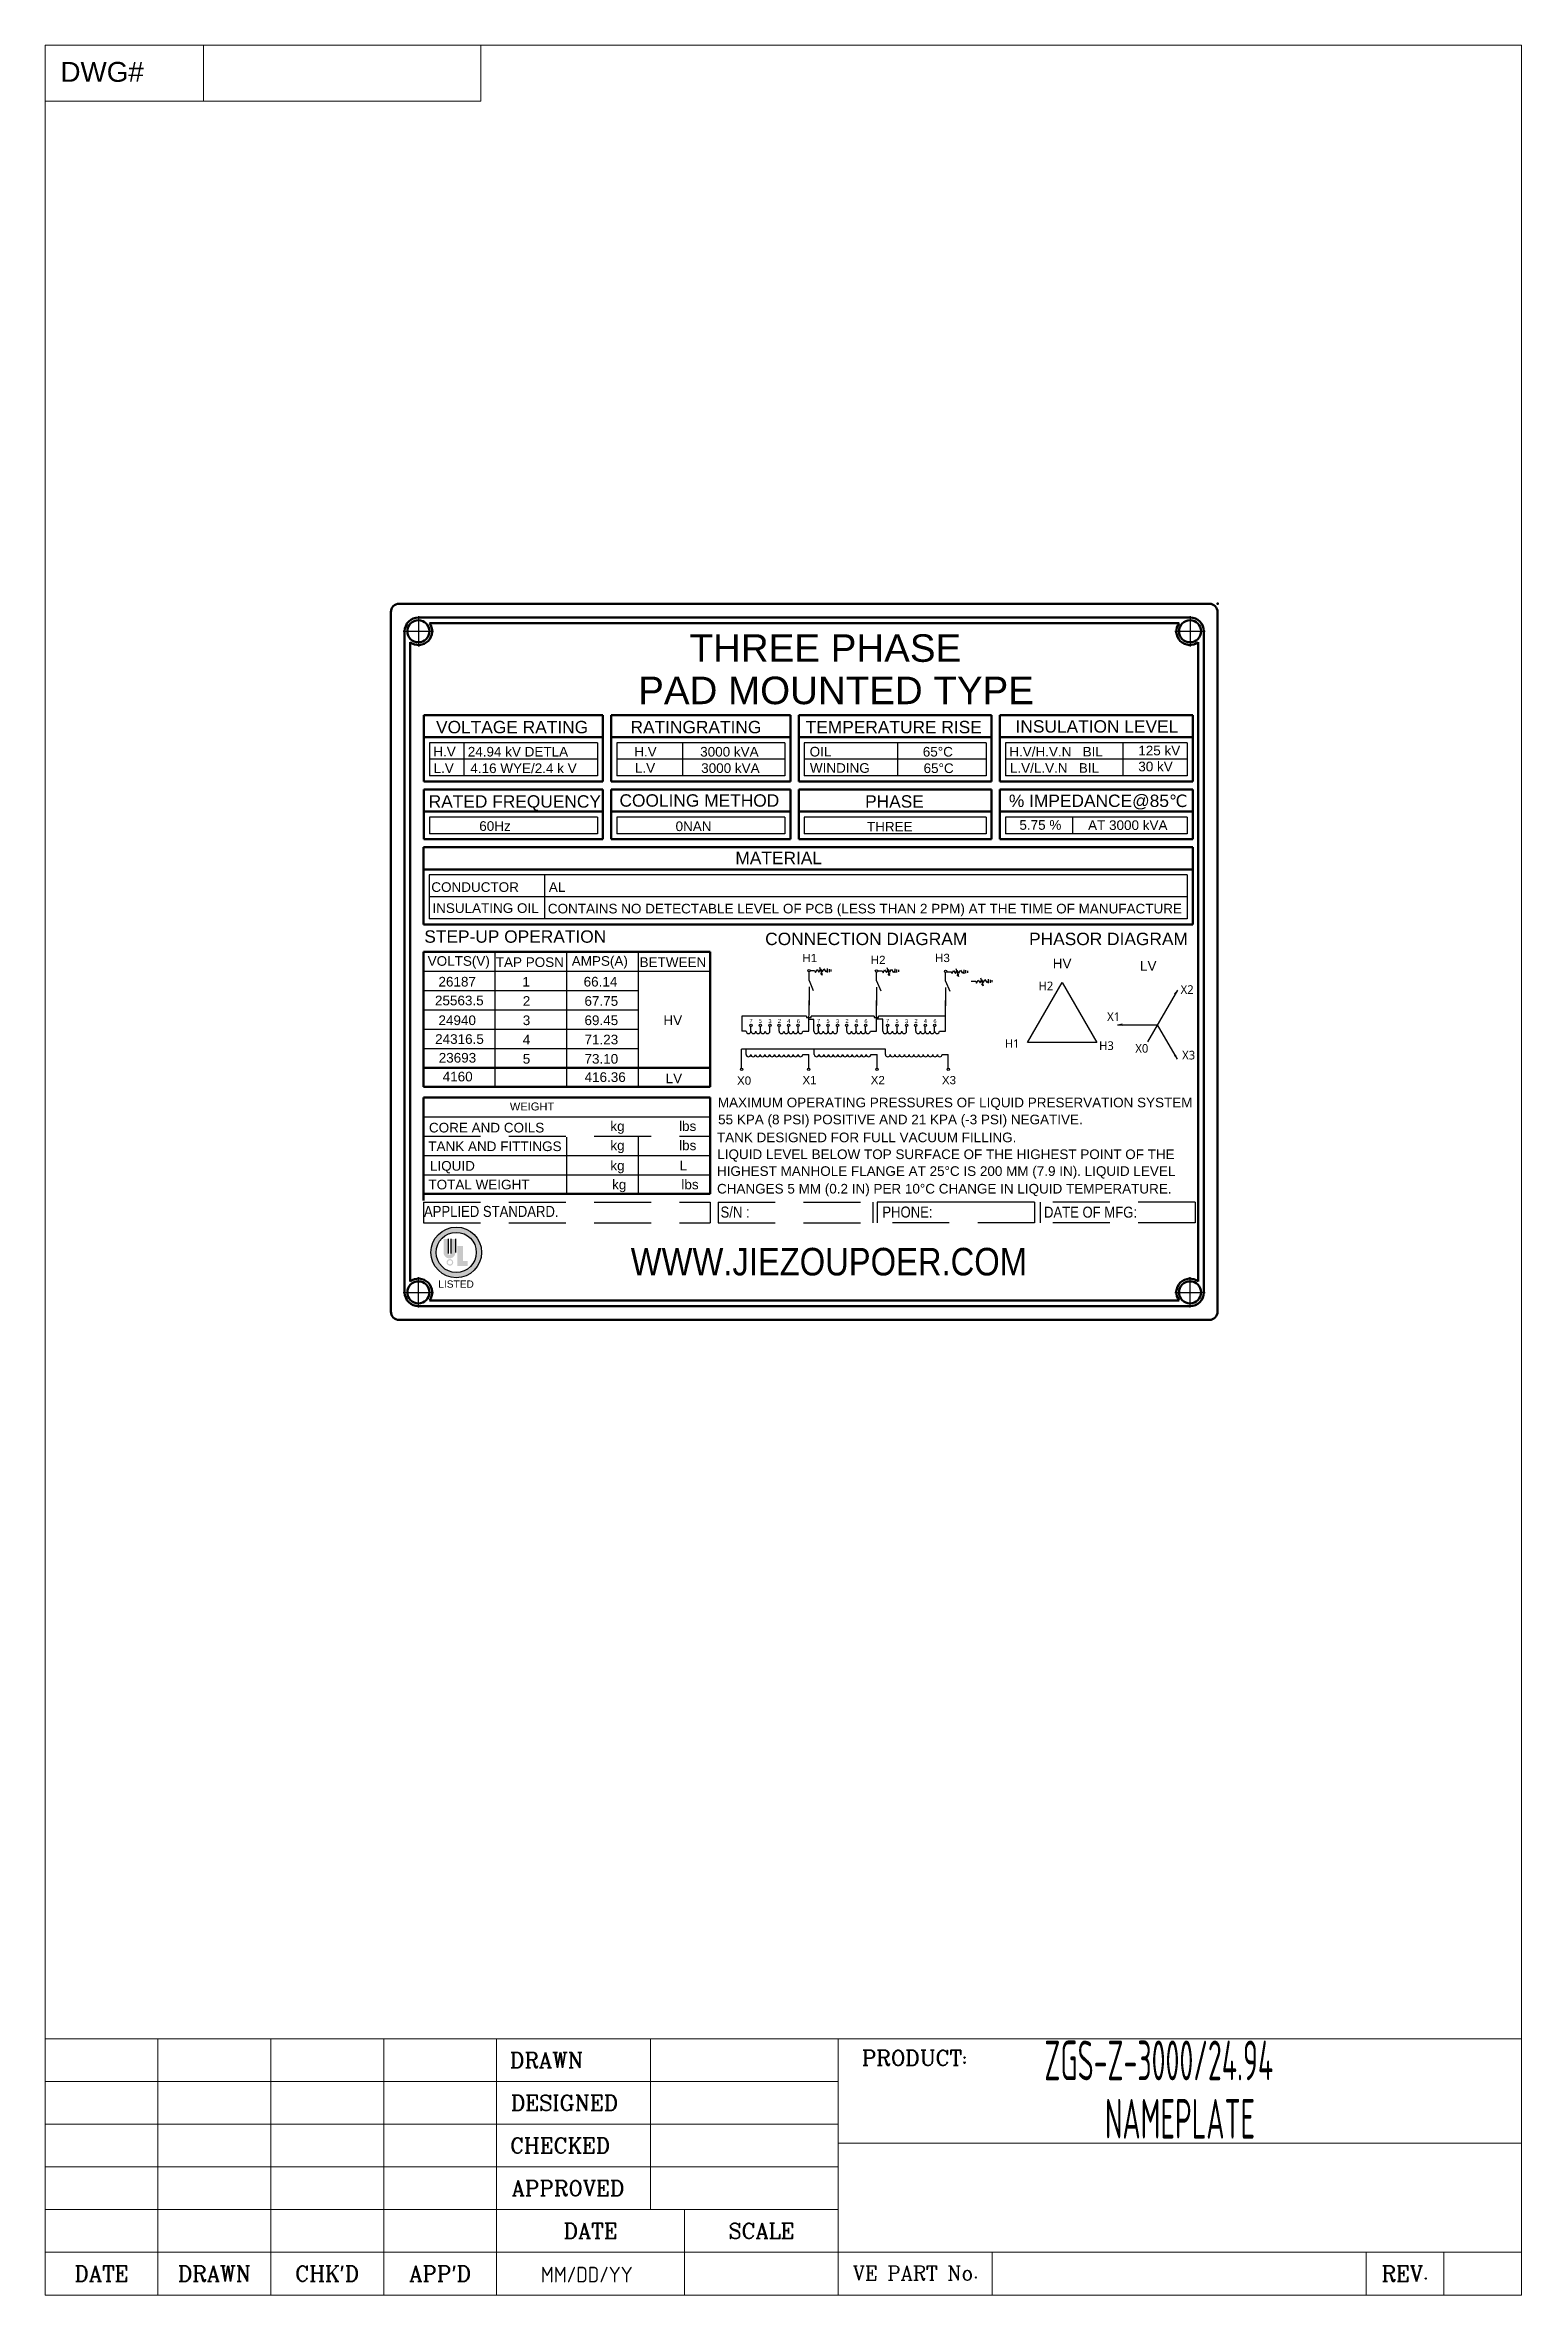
# Model space of a CAD drawing. Header units: millimetres. Extents: x 45841 to 102963, y -329287 to -163666.
# Drawn here: x 57232 to 59375, y -170894 to -167626 of the extents above; entities that cross this region are included whole.
import ezdxf
from ezdxf.enums import TextEntityAlignment as Align

# ---------------------------------------------------------------- set-up
doc = ezdxf.new("R2010")
doc.units = ezdxf.units.MM
doc.header["$LTSCALE"] = 13
doc.linetypes.add('CENTER', pattern=[50.8, 31.75, -6.35, 6.35, -6.35])
doc.linetypes.add('HIDDEN', pattern=[9.525, 6.35, -3.175])
doc.layers.get('0').update_dxf_attribs({"color": 1, "linetype": 'CENTER'})
for name, color, linetype in [('1', 4, 'Continuous'), ('2', 3, 'Continuous'), ('4', 2, 'HIDDEN'), ('粗实线', 4, 'Continuous')]:
    doc.layers.add(name, color=color, linetype=linetype)
for name, color, linetype, lineweight in [('2细实线', 3, 'Continuous', 20), ('2细实线 @ 1', 3, 'Continuous', 20), ('标注、文本', 3, 'Continuous', 25)]:
    doc.layers.add(name, color=color, linetype=linetype, lineweight=lineweight)
doc.styles.add('Annotative', font='arial.ttf')
doc.styles.add('Arial_txtstyle_2.50_0_0', font='arial.ttf')
doc.styles.add('Note Text (ANSI)', font='arial.ttf')
doc.styles.add('ROMANC', font='romanc', dxfattribs={"bigfont": 'hztxt.shx'})
doc.styles.get("Standard").update_dxf_attribs({"font": 'gbenor.shx', "bigfont": 'gbcbig.shx'})
doc.styles.add('宋体', font='', dxfattribs={"width": 0.6})
doc.styles.get('宋体').set_extended_font_data('Microsoft YaHei')

msp = doc.modelspace()

# ---------------------------------------------------------------- texts
at = {"layer": '1', "color": 4, "width": 0.6}
for s, p in [('ZGS-Z-3000/24.94', (58682.168, -170581.775)), ('NAMEPLATE', (58770.074, -170666.522))]:
    msp.add_text(s, height=57.6, dxfattribs=at).set_placement(p)
at = {"layer": '2', "color": 0, "linetype": 'Continuous', "style": 'Arial_txtstyle_2.50_0_0'}
for s, height, p in [('THREE PHASE ', 40, (58372.077, -168501.977)), (' PAD MOUNTED TYPE', 40, (58372.077, -168563.461)), ('5.75 %%%', 14, (58676.364, -168758.907)), ('AT 3000 kVA', 14, (58803.214, -168758.907)), ('MATERIAL', 18, (58296.571, -168806.84)), ('INSULATING OIL', 14, (57871.079, -168879.596)), ('CONTAINS NO DETECTABLE LEVEL OF PCB (LESS THAN 2 PPM) AT THE TIME OF MANUFACTURE ', 14, (58424.368, -168882.086)), ('VOLTS(V)', 14, (57832.184, -168958.116)), ('TAP POSN', 14, (57935.37, -168958.116)), ('AMPS(A)', 14, (58036.905, -168958.116)), ('BETWEEN', 14, (58142.999, -168958.116))]:
    msp.add_text(s, height=height, dxfattribs=at).set_placement(p, align=Align.MIDDLE)
for s, height, p in [('VOLTAGE RATING', 18, (57799.219, -168625.739)), (' RATINGRATING', 18, (58074.459, -168625.739)), ('TEMPERATURE RISE ', 18, (58335.716, -168625.739)), ('INSULATION LEVEL', 18, (58640.338, -168624.776)), ('H.V    ', 14, (57795.236, -168659.399)), ('24.94 kV DETLA', 14, (57845.257, -168659.517)), ('H.V    ', 14, (58086.855, -168659.462)), ('3000 kVA', 14, (58182.616, -168659.58)), ('OIL', 14, (58341.465, -168659.462)), ('65%%DC', 14, (58505.701, -168659.58)), ('H.V/H.V.N   BIL', 14, (58631.224, -168659.462)), ('125 kV', 14, (58818.48, -168657.81)), ('L.V', 14, (57795.627, -168683.343)), ('4.16 WYE/2.4 k V', 14, (57849.037, -168683.519)), ('L.V', 14, (58087.902, -168683.139)), ('3000 kVA', 14, (58184.073, -168683.315)), ('WINDING', 14, (58341.856, -168683.139)), ('65%%DC', 14, (58506.831, -168683.475)), ('L.V/L.V.N   BIL ', 14, (58632.143, -168683.139)), ('30 kV', 14, (58818.48, -168680.957)), ('RATED FREQUENCY', 18, (57788.53, -168733.739)), ('COOLING METHOD', 18, (58065.465, -168732.338)), ('PHASE', 18, (58421.998, -168733.739)), ('%%% IMPEDANCE@85℃', 18, (58630.675, -168732.776)), ('60Hz', 14, (57861.954, -168767.462)), ('0NAN', 14, (58146.895, -168767.793)), ('THREE', 14, (58424.605, -168768.369)), ('CONDUCTOR        AL', 14, (57792.366, -168856.076)), ('STEP-UP OPERATION', 18, (57782.18, -168929.911)), (' 55 KPA (8 PSI) POSITIVE AND 21 KPA (-3 PSI) NEGATIVE.', 14, (58203.186, -169193.581)), (' MAXIMUM OPERATING PRESSURES OF LIQUID PRESERVATION SYSTEM ', 14, (58202.802, -169168.91)), ('TANK DESIGNED FOR FULL VACUUM FILLING.', 14, (58206.883, -169219.581)), ('LIQUID LEVEL BELOW TOP SURFACE OF THE HIGHEST POINT OF THE ', 14, (58207.367, -169244.07)), (' HIGHEST MANHOLE FLANGE AT 25°C IS 200 MM (7.9 IN). LIQUID LEVEL ', 14, (58201.51, -169268.502)), ('CHANGES 5 MM (0.2 IN) PER 10°C CHANGE IN LIQUID TEMPERATURE.', 14, (58207.007, -169294.101)), ('LISTED', 10.56, (57802.478, -169430.863))]:
    msp.add_text(s, height=height, dxfattribs=at).set_placement(p)
for s, height, p in [('CONNECTION DIAGRAM', 18, (58570.25, -168924.313)), ('PHASOR DIAGRAM', 18, (58890.497, -168924.364)), ('26187', 14, (57857.137, -168986.485)), ('1', 14, (57935.467, -168986.485)), ('66.14', 14, (58062.384, -168986.485)), ('HV', 14, (58721.501, -168960.117)), ('LV', 14, (58844.927, -168963.419)), ('25563.5', 14, (57868.34, -169013.782)), ('2', 14, (57935.989, -169014.485)), ('67.75', 14, (58063.596, -169014.485)), ('24940', 14, (57857.137, -169042.485)), ('3', 14, (57935.989, -169042.485)), ('69.45', 14, (58063.596, -169042.485)), ('HV', 14, (58156.434, -169042.485)), ('24316.5', 14, (57868.589, -169069.782)), ('4', 14, (57935.989, -169070.485)), ('71.23', 14, (58063.596, -169070.485)), ('23693', 14, (57857.481, -169096.935)), ('5', 14, (57935.989, -169098.485)), ('73.10', 14, (58063.596, -169098.485)), ('4160', 14, (57852.391, -169124.241)), ('416.36', 14, (58074.601, -169125.038)), ('LV', 14, (58156.434, -169126.834)), ('CORE AND COILS', 14, (57956.276, -169198.416)), ('  kg', 14, (58072.928, -169196.2)), ('  lbs', 14, (58176.962, -169196.2)), ('TANK AND FITTINGS', 14, (57981.396, -169225.459)), ('  kg', 14, (58072.897, -169253.459)), ('  kg', 14, (58072.928, -169224.2)), ('  lbs', 14, (58177.022, -169224.2)), ('TOTAL WEIGHT', 14, (57934.86, -169281.065)), ('LIQUID', 14, (57855.595, -169253.909)), ('   kg', 14, (58075.401, -169280.927)), ('  L', 14, (58163.661, -169253.459)), ('  lbs', 14, (58180.323, -169280.927))]:
    msp.add_text(s, height=height, dxfattribs=at).set_placement(p, align=Align.MIDDLE_RIGHT)
at = {"layer": '2', "color": 0, "style": 'Note Text (ANSI)'}
for s, p in [('H1', (58352.327, -168958.08)), ('H2', (58451.533, -168960.8)), ('H3', (58544.95, -168957.982)), ('X0', (58256.558, -169136.08)), ('X1', (58351.557, -169135.355)), ('X2', (58450.63, -169135.355)), ('X3', (58553.921, -169135.472))]:
    msp.add_text(s, height=12, dxfattribs=at).set_placement(p, align=Align.RIGHT)
at = {"layer": '2', "color": 0, "style": '宋体'}
for s, p in [('H2', (58673.643, -168998.896)), ('X2', (58879.903, -169004.168)), ('X1', (58773.254, -169043.604)), ('H1', (58624.669, -169082.503)), ('H3', (58761.551, -169085.597)), ('X0', (58814.147, -169089.596)), ('X3', (58882.111, -169099.354))]:
    msp.add_text(s, height=12.5355, dxfattribs=at).set_placement(p)
at = {"layer": '2', "color": 0, "style": 'Note Text (ANSI)'}
for s, p in [('7', (58256.447, -169043.324)), ('5', (58270.016, -169043.439)), ('3', (58283.927, -169043.781)), ('2', (58297.603, -169043.324)), ('4', (58311.173, -169043.439)), ('6', (58325.084, -169043.781)), ('7', (58354.581, -169043.324)), ('5', (58368.151, -169043.439)), ('3', (58382.062, -169043.781)), ('2', (58395.738, -169043.324)), ('4', (58409.308, -169043.439)), ('6', (58423.219, -169043.781)), ('7', (58454.764, -169043.324)), ('5', (58468.334, -169043.439)), ('3', (58482.245, -169043.781)), ('2', (58495.921, -169043.324)), ('4', (58509.491, -169043.439)), ('6', (58523.402, -169043.781))]:
    msp.add_text(s, height=5.76, dxfattribs=at).set_placement(p, align=Align.MIDDLE)
at = {"layer": '2', "color": 0, "linetype": 'Continuous', "style": 'Arial_txtstyle_2.50_0_0', "width": 0.85}
for s, p in [('APPLIED STANDARD.', (57781.692, -169320.068)), ('S/N : ', (58212.125, -169321.014)), ('PHONE: ', (58447.002, -169320.987)), ('DATE OF MFG:  ', (58681.574, -169321.136))]:
    msp.add_text(s, height=16, dxfattribs=at).set_placement(p, align=Align.MIDDLE_LEFT)
msp.add_text('WWW.JIEZOUPOER.COM', height=40, dxfattribs=at).set_placement((58081.767, -169413.012))
at = {"layer": '2细实线', "style": 'ROMANC'}
for s, height, p in [('DRAWN', 22.3131, (57959.573, -170552.677)), ('PRODUCT:', 22.3131, (58493.73, -170549.355)), ('DESIGNED', 22.3131, (57985.724, -170614.658)), ('CHECKED', 22.3131, (57979.404, -170676.639)), ('APPROVED', 22.3131, (57990.797, -170738.62)), ('DATE', 22.3131, (58023.534, -170800.601)), ('SCALE', 22.3131, (58271.458, -170800.601)), ('DATE', 22.3131, (57313.622, -170862.581)), ('DRAWN', 22.3131, (57477.5, -170862.581)), ("CHK'D", 22.3131, (57641.377, -170862.581)), ("APP'D", 22.3131, (57805.246, -170862.581)), ('VE PART No.', 20.52835, (58495.129, -170861.632)), ('REV.', 22.3131, (59205.464, -170862.581))]:
    msp.add_text(s, height=height, dxfattribs=at).set_placement(p, align=Align.MIDDLE)
at = {"layer": '2细实线', "linetype": 'HIDDEN', "ltscale": 57892}
msp.add_text('MM/DD/YY', height=22.6613, dxfattribs=at).set_placement((57951.227, -170875.261))
at = {"layer": '2细实线 @ 1', "insert": (57254.166, -167650.869), "char_height": 28.8323, "attachment_point": 1, "style": 'Annotative'}
msp.add_mtext_dynamic_manual_height_columns('DWG#', width=99.02639, gutter_width=0.643, heights=[0], dxfattribs=at)
at = {"layer": '4', "color": 0, "lineweight": -3, "style": 'Arial_txtstyle_2.50_0_0'}
msp.add_text('WEIGHT', height=11.52, dxfattribs=at).set_placement((57906.333, -169173.444))

# ---------------------------------------------------------------- hatches: boundary and pattern name
at = {"layer": '标注、文本'}
h = msp.add_hatch(color=0, dxfattribs=at)
h.paths.add_polyline_path([(57791.688, -169379.487, 1), (57865.163, -169379.487, 1)])
h.paths.add_polyline_path([(57857.523, -169379.487, -1), (57799.174, -169379.487, -1)], flags=16)
h.paths.add_polyline_path([(57816.951, -169360.114), (57816.951, -169381.363, 1), (57820.477, -169381.363), (57820.477, -169360.078), (57827.362, -169360.081), (57827.362, -169379.49, -1.01301671), (57810.067, -169379.487), (57810.067, -169360.114)], flags=0)
h.paths.add_polyline_path([(57830.181, -169370.502), (57838.108, -169370.502), (57838.108, -169392.225), (57844.964, -169392.225), (57844.964, -169399.273), (57830.181, -169399.273)], flags=0)
h.paths.add_polyline_path([(57824.171, -169394.051, -1), (57814.496, -169394.051, -1)], flags=0)
h.paths.add_polyline_path([(57822.436, -169394.051, -1), (57816.231, -169394.051, -1)], flags=0)

# ---------------------------------------------------------------- linework, layer by layer
at = {"color": 0}
for p, q in [((57773.607, -168455.635), (57773.607, -168499.635)), ((58893.607, -168455.635), (58893.607, -168499.635)), ((57751.607, -168477.635), (57795.607, -168477.635)), ((58871.607, -168477.635), (58915.607, -168477.635)), ((57751.607, -169437.635), (57795.607, -169437.635)), ((57773.607, -169459.635), (57773.607, -169415.635)), ((58871.607, -169437.635), (58915.607, -169437.635)), ((58893.607, -169459.635), (58893.607, -169415.635))]:
    msp.add_line(p, q, dxfattribs=at)
at = {"layer": '2', "color": 0, "linetype": 'Continuous'}
for p, q in [((58342.289, -168970.38), (58348.715, -168970.38)), ((58348.715, -168970.38), (58350.078, -168972.926)), ((58350.078, -168972.926), (58352.322, -168968.557)), ((58352.322, -168968.557), (58355.025, -168972.622)), ((58355.025, -168972.622), (58357.27, -168968.253)), ((58355.745, -168965.536), (58359.41, -168977.161)), ((58357.27, -168968.253), (58359.972, -168972.318)), ((58359.41, -168977.161), (58357.279, -168974.648)), ((58359.41, -168977.161), (58359.674, -168973.859)), ((58359.972, -168972.318), (58362.217, -168967.949)), ((58362.217, -168967.949), (58364.919, -168972.014)), ((58364.919, -168972.014), (58366.99, -168970.38)), ((58366.99, -168967.476), (58366.99, -168973.284)), ((58369.68, -168968.202), (58369.68, -168972.558)), ((58372.37, -168968.928), (58372.37, -168971.832)), ((58440.283, -168970.934), (58446.709, -168970.934)), ((58446.709, -168970.934), (58448.072, -168973.48)), ((58448.072, -168973.48), (58450.316, -168969.111)), ((58450.316, -168969.111), (58453.019, -168973.176)), ((58453.019, -168973.176), (58455.263, -168968.807)), ((58453.739, -168966.09), (58457.404, -168977.715)), ((58455.263, -168968.807), (58457.966, -168972.872)), ((58457.404, -168977.715), (58455.273, -168975.202)), ((58457.404, -168977.715), (58457.668, -168974.413)), ((58457.966, -168972.872), (58460.21, -168968.503)), ((58460.21, -168968.503), (58462.913, -168972.567)), ((58462.913, -168972.567), (58464.984, -168970.934)), ((58464.984, -168968.03), (58464.984, -168973.838)), ((58467.674, -168968.756), (58467.674, -168973.112)), ((58470.364, -168969.482), (58470.364, -168972.386)), ((58540.341, -168972.109), (58546.767, -168972.109)), ((58546.767, -168972.109), (58548.13, -168974.655)), ((58548.13, -168974.655), (58550.374, -168970.286)), ((58550.374, -168970.286), (58553.077, -168974.351)), ((58553.077, -168974.351), (58555.322, -168969.982)), ((58553.797, -168967.265), (58557.462, -168978.89)), ((58555.322, -168969.982), (58558.024, -168974.047)), ((58557.462, -168978.89), (58555.331, -168976.377)), ((58557.462, -168978.89), (58557.726, -168975.588)), ((58558.024, -168974.047), (58560.269, -168969.678)), ((58560.269, -168969.678), (58562.971, -168973.742)), ((58562.971, -168973.742), (58565.042, -168972.109)), ((58565.042, -168969.205), (58565.042, -168975.013)), ((58567.732, -168969.931), (58567.732, -168974.287)), ((58570.422, -168970.657), (58570.422, -168973.561)), ((58583.847, -168988.451), (58586.091, -168984.083)), ((58586.091, -168984.083), (58588.794, -168988.147)), ((58588.794, -168988.147), (58591.038, -168983.778)), ((58589.514, -168981.061), (58593.178, -168992.686)), ((58591.038, -168983.778), (58593.741, -168987.843)), ((58593.741, -168987.843), (58595.985, -168983.474)), ((58595.985, -168983.474), (58598.688, -168987.539)), ((58600.758, -168983.002), (58600.758, -168988.81)), ((58603.449, -168983.728), (58603.449, -168988.084)), ((58606.139, -168984.454), (58606.139, -168987.358)), ((58538.539, -169058.38), (58538.757, -169014.015)), ((58576.058, -168985.906), (58582.483, -168985.906)), ((58582.483, -168985.906), (58583.847, -168988.451)), ((58593.178, -168992.686), (58591.048, -168990.174)), ((58593.178, -168992.686), (58593.442, -168989.384)), ((58598.688, -168987.539), (58600.758, -168985.906)), ((58337.126, -169036.415), (58337.126, -169038.575)), ((58337.126, -169038.575), (58343.606, -169038.575)), ((58343.606, -169038.575), (58343.606, -169036.415)), ((58435.155, -169036.413), (58435.155, -169038.573)), ((58435.155, -169038.573), (58441.635, -169038.573)), ((58441.635, -169038.573), (58441.635, -169036.413)), ((57781.1, -169238.743), (58197.1, -169238.743)), ((57781.1, -169266.743), (58197.1, -169266.743)), ((57781.1, -169294.743), (58197.1, -169294.743)), ((58667.968, -169306.567), (58439.659, -169306.567))]:
    msp.add_line(p, q, dxfattribs=at)
at = {"layer": '2', "color": 0}
for p, q in [((58657.815, -169074.923), (58708.075, -168987.871)), ((58708.075, -168987.871), (58758.334, -169074.923)), ((58347.611, -169041.174), (58340.368, -169041.174)), ((58447.794, -169041.099), (58438.389, -169041.099)), ((58758.334, -169074.923), (58657.815, -169074.923))]:
    msp.add_line(p, q, dxfattribs=at)
at = {"layer": '2', "color": 0, "linetype": 'Continuous'}
for points in [[(58340.556, -168984.855), (58340.556, -168972.246)], [(58438.546, -168985.303), (58438.546, -168972.694)], [(58538.721, -168985.83), (58538.721, -168973.221)], [(58340.354, -169058.381), (58340.557, -169014.015)], [(58438.375, -169058.381), (58438.578, -169014.015)], [(58242.946, -169036.416), (58242.946, -169058.34)]]:
    msp.add_lwpolyline(points, dxfattribs=at)
at = {"layer": '2', "color": 0}
for points in [[(58875.199, -168998.642), (58831.673, -169074.031)], [(58788.147, -169048.901), (58846.182, -169048.901)], [(58875.199, -169099.161), (58846.182, -169048.901)]]:
    msp.add_lwpolyline(points, dxfattribs=at)
for points in [[(58875.199, -168998.642, 0, 3.482, 0), (58871.717, -169004.673, 3.482, 3.482, 0)], [(58788.147, -169048.901, 0, 3.482, 0), (58795.111, -169048.901, 3.482, 3.482, 0)], [(58875.199, -169099.161, 0, 3.482, 0), (58871.717, -169093.13, 3.482, 3.482, 0)]]:
    msp.add_lwpolyline(points, format="xyseb", dxfattribs=at)
at = {"layer": '2细实线', "color": 3}
for p, q in [((59374.717, -167626.269), (57231.684, -167626.269)), ((57231.684, -170893.572), (57231.684, -167626.269)), ((59374.717, -170893.572), (59374.717, -167626.269)), ((59374.717, -170893.572), (57231.684, -170893.572))]:
    msp.add_line(p, q, dxfattribs=at)
at = {"layer": '2细实线'}
for p, q in [((57461.586, -167707.693), (57461.586, -167626.269)), ((57231.684, -170521.687), (57887.176, -170521.687)), ((57231.684, -170893.572), (57231.684, -170521.687)), ((57395.561, -170893.572), (57395.561, -170521.687)), ((57559.438, -170893.572), (57559.438, -170521.687)), ((57723.316, -170893.572), (57723.316, -170521.687)), ((57887.176, -170521.687), (59374.717, -170521.687)), ((57887.176, -170893.572), (57887.176, -170521.687)), ((58110.307, -170769.61), (58110.307, -170521.687)), ((58383.023, -170521.687), (58383.023, -170893.572)), ((57231.684, -170583.668), (57887.176, -170583.668)), ((57887.176, -170583.668), (58383.023, -170583.668)), ((57231.684, -170645.648), (57887.176, -170645.648)), ((57887.176, -170645.648), (58383.023, -170645.648)), ((58383.023, -170673.141), (59374.717, -170673.141)), ((57231.684, -170707.629), (57887.176, -170707.629)), ((57887.176, -170707.629), (58383.023, -170707.629)), ((57887.176, -170831.591), (57887.176, -170707.629)), ((57231.684, -170769.61), (57887.176, -170769.61)), ((57887.176, -170769.61), (58383.023, -170769.61)), ((58159.892, -170893.572), (58159.892, -170769.61)), ((57231.684, -170831.591), (57887.176, -170831.591)), ((57887.176, -170831.591), (59374.717, -170831.591)), ((58159.892, -170831.591), (58383.023, -170831.591)), ((58606.154, -170831.591), (58606.154, -170893.572)), ((59149.062, -170893.572), (59149.062, -170831.591)), ((59261.867, -170893.572), (59261.867, -170831.591))]:
    msp.add_line(p, q, dxfattribs=at)
at = {"layer": '2细实线', "ltscale": 5}
for p, q in [((57559.438, -170521.687), (58465.89, -170521.687)), ((58468.915, -170521.687), (59375.366, -170521.687))]:
    msp.add_line(p, q, dxfattribs=at)
at = {"layer": '2细实线'}
msp.add_lwpolyline([(57231.684, -167626.269), (57864.339, -167626.269), (57864.339, -167707.693), (57231.684, -167707.693)], close=True, dxfattribs=at)
at = {"layer": '4', "color": 0, "linetype": 'ByBlock', "lineweight": -3}
for p, q in [((57789.667, -168639.532), (57789.667, -168687.532)), ((58033.534, -168639.532), (57789.667, -168639.532)), ((57839.332, -168639.532), (57839.332, -168687.532)), ((58033.534, -168639.532), (58033.534, -168687.532)), ((58061.667, -168639.532), (58061.667, -168687.532)), ((58305.534, -168639.532), (58061.667, -168639.532)), ((58157.045, -168639.532), (58157.045, -168687.532)), ((58305.534, -168639.532), (58305.534, -168687.532)), ((58333.74, -168639.532), (58333.74, -168687.532)), ((58597.607, -168639.532), (58333.74, -168639.532)), ((58469.118, -168639.532), (58469.118, -168687.532)), ((58597.607, -168639.532), (58597.607, -168687.532)), ((58625.655, -168639.532), (58625.655, -168687.532)), ((58889.607, -168639.532), (58625.655, -168639.532)), ((58796.272, -168639.532), (58796.272, -168687.532)), ((58889.607, -168639.532), (58889.607, -168687.532)), ((58033.534, -168663.532), (57789.667, -168663.532)), ((58033.534, -168687.532), (57789.667, -168687.532)), ((58305.534, -168663.532), (58061.667, -168663.532)), ((58305.534, -168687.532), (58061.667, -168687.532)), ((58597.607, -168663.532), (58333.74, -168663.532)), ((58597.607, -168687.532), (58333.74, -168687.532)), ((58889.607, -168663.532), (58625.655, -168663.532)), ((58889.607, -168687.532), (58625.655, -168687.532)), ((57789.667, -168747.532), (57789.667, -168771.532)), ((58033.534, -168747.532), (57789.667, -168747.532)), ((58033.534, -168747.532), (58033.534, -168771.532)), ((58061.667, -168747.532), (58061.667, -168771.532)), ((58305.534, -168747.532), (58061.667, -168747.532)), ((58305.534, -168747.532), (58305.534, -168771.532)), ((58333.74, -168747.532), (58333.74, -168771.532)), ((58597.607, -168747.532), (58333.74, -168747.532)), ((58597.607, -168747.532), (58597.607, -168771.532)), ((58625.655, -168747.532), (58625.655, -168771.532)), ((58889.607, -168747.532), (58625.655, -168747.532)), ((58723.2, -168747.532), (58723.2, -168771.532)), ((58889.607, -168747.532), (58889.607, -168771.532)), ((58033.534, -168771.532), (57789.667, -168771.532)), ((58305.534, -168771.532), (58061.667, -168771.532)), ((58597.607, -168771.532), (58333.74, -168771.532)), ((58889.607, -168771.532), (58625.655, -168771.532)), ((57789.233, -168831.351), (57789.233, -168895.351)), ((58889.607, -168831.351), (57789.233, -168831.351)), ((57956.647, -168831.351), (57956.647, -168895.351)), ((58889.607, -168831.351), (58889.607, -168895.351)), ((58889.607, -168863.351), (57789.233, -168863.351)), ((58889.607, -168895.351), (57789.233, -168895.351)), ((57885.1, -169139.32), (57885.1, -168943.32)), ((57989.1, -169139.32), (57989.1, -168943.32)), ((58093.1, -169139.32), (58093.1, -168943.32)), ((57781.1, -168971.32), (58197.1, -168971.32)), ((57781.1, -168999.32), (58093.1, -168999.32)), ((57781.1, -169027.32), (58093.1, -169027.32)), ((57781.1, -169055.32), (58093.1, -169055.32)), ((57781.1, -169083.32), (58093.1, -169083.32)), ((57781.1, -169182.743), (58197.1, -169182.743))]:
    msp.add_line(p, q, dxfattribs=at)
at = {"layer": '4', "color": 0, "lineweight": -3}
for p, q in [((57781.1, -169210.743), (58197.1, -169210.743)), ((57989.1, -169294.743), (57989.1, -169182.743)), ((58093.1, -169294.743), (58093.1, -169182.743)), ((57781.071, -169306.567), (58196.997, -169306.567)), ((57781.071, -169306.567), (57781.071, -169336.456)), ((58196.997, -169306.567), (58196.997, -169336.456)), ((58208.907, -169306.567), (58433.055, -169306.567)), ((58208.907, -169306.567), (58208.907, -169336.456)), ((58433.055, -169306.567), (58433.055, -169336.456)), ((58439.659, -169306.567), (58439.659, -169336.456)), ((58900.954, -169306.567), (58614.484, -169306.567)), ((58667.968, -169306.567), (58667.968, -169336.456)), ((58676.104, -169306.567), (58676.104, -169336.456)), ((58900.954, -169306.567), (58900.954, -169336.456)), ((57781.071, -169336.456), (58196.997, -169336.456)), ((58208.907, -169336.456), (58433.055, -169336.456)), ((58667.968, -169336.456), (58439.659, -169336.456)), ((58900.954, -169336.456), (58676.104, -169336.456))]:
    msp.add_line(p, q, dxfattribs=at)
at = {"layer": '标注、文本', "color": 0}
for p, q in [((58340.556, -168984.855), (58346.639, -168999.149)), ((58340.556, -168994.125), (58340.556, -169020.496)), ((58438.546, -168985.303), (58444.628, -168999.597)), ((58438.546, -168994.572), (58438.546, -169020.944)), ((58538.721, -168985.83), (58544.803, -169000.124)), ((58538.721, -168995.1), (58538.721, -169021.471)), ((58337.126, -169036.415), (58242.946, -169036.416)), ((58435.155, -169036.414), (58343.606, -169036.415)), ((58347.611, -169058.34), (58347.611, -169041.174)), ((58538.578, -169036.412), (58441.635, -169036.413)), ((58447.794, -169058.34), (58447.794, -169041.099)), ((58249.476, -169058.34), (58242.946, -169058.34)), ((58256.334, -169058.34), (58256.334, -169051.466)), ((58270.048, -169058.34), (58270.048, -169051.466)), ((58283.762, -169058.34), (58283.762, -169051.466)), ((58297.15, -169058.34), (58297.15, -169051.466)), ((58310.864, -169058.34), (58310.864, -169051.466)), ((58324.579, -169058.34), (58324.579, -169051.466)), ((58331.436, -169058.34), (58340.221, -169058.38)), ((58354.469, -169058.34), (58354.469, -169051.466)), ((58368.183, -169058.34), (58368.183, -169051.466)), ((58381.897, -169058.34), (58381.897, -169051.466)), ((58395.285, -169058.34), (58395.285, -169051.466)), ((58408.999, -169058.34), (58408.999, -169051.466)), ((58422.713, -169058.34), (58422.713, -169051.466)), ((58429.571, -169058.34), (58438.356, -169058.38)), ((58454.651, -169058.34), (58454.651, -169051.466)), ((58468.366, -169058.34), (58468.366, -169051.466)), ((58482.08, -169058.34), (58482.08, -169051.466)), ((58495.468, -169058.34), (58495.468, -169051.466)), ((58509.182, -169058.34), (58509.182, -169051.466)), ((58522.896, -169058.34), (58522.896, -169051.466)), ((58529.753, -169058.34), (58538.539, -169058.38)), ((58451.514, -169084.328), (58242.647, -169084.328)), ((58242.647, -169111.896), (58242.647, -169084.328)), ((58249.15, -169091.984), (58249.15, -169084.328)), ((58249.15, -169091.984), (58249.15, -169084.328)), ((58331.396, -169092.504), (58331.396, -169092.024)), ((58331.436, -169091.986), (58340.221, -169092.026)), ((58340.221, -169111.937), (58340.221, -169092.024)), ((58348.224, -169091.984), (58348.224, -169084.328)), ((58430.47, -169092.504), (58430.47, -169092.024)), ((58430.51, -169091.984), (58439.295, -169092.024)), ((58439.295, -169111.935), (58439.295, -169092.022)), ((58451.514, -169092.099), (58451.514, -169084.328)), ((58533.76, -169092.619), (58533.76, -169092.141)), ((58533.8, -169092.099), (58542.585, -169092.139)), ((58542.585, -169112.052), (58542.585, -169092.139)), ((57816.951, -169360.114), (57816.951, -169381.363)), ((57820.477, -169360.078), (57820.477, -169381.363)), ((57827.362, -169360.081), (57827.362, -169379.49))]:
    msp.add_line(p, q, dxfattribs=at)
for centre, radius in [((58340.556, -168970.508), 1.738), ((58438.546, -168970.956), 1.738), ((58538.721, -168971.483), 1.738), ((58256.376, -169049.729), 1.738), ((58270.09, -169049.729), 1.738), ((58283.804, -169049.729), 1.738), ((58297.192, -169049.729), 1.738), ((58310.906, -169049.729), 1.738), ((58324.621, -169049.729), 1.738), ((58354.511, -169049.729), 1.738), ((58368.225, -169049.729), 1.738), ((58381.939, -169049.729), 1.738), ((58395.327, -169049.729), 1.738), ((58409.041, -169049.729), 1.738), ((58422.756, -169049.729), 1.738), ((58454.693, -169049.729), 1.738), ((58468.408, -169049.729), 1.738), ((58482.122, -169049.729), 1.738), ((58495.51, -169049.729), 1.738), ((58509.224, -169049.729), 1.738), ((58522.938, -169049.729), 1.738), ((58242.647, -169113.634), 1.738), ((58340.221, -169113.675), 1.738), ((58439.295, -169113.672), 1.738), ((58542.585, -169113.79), 1.738), ((57828.595, -169379.612), 36.738), ((57828.518, -169379.612), 29.175)]:
    msp.add_circle(centre, radius, dxfattribs=at)
for centre in [(58252.905, -169058.34), (58259.762, -169058.34), (58266.619, -169058.34), (58273.476, -169058.34), (58280.334, -169058.34), (58300.579, -169058.34), (58307.436, -169058.34), (58314.293, -169058.34), (58321.15, -169058.34), (58328.007, -169058.34), (58351.04, -169058.34), (58357.897, -169058.34), (58364.754, -169058.34), (58371.611, -169058.34), (58378.469, -169058.34), (58398.713, -169058.34), (58405.571, -169058.34), (58412.428, -169058.34), (58419.285, -169058.34), (58426.142, -169058.34), (58451.223, -169058.34), (58458.08, -169058.34), (58464.937, -169058.34), (58471.794, -169058.34), (58478.651, -169058.34), (58498.896, -169058.34), (58505.753, -169058.34), (58512.611, -169058.34), (58519.468, -169058.34), (58526.325, -169058.34), (58252.579, -169091.984), (58259.436, -169091.984), (58266.293, -169091.984), (58273.15, -169091.984), (58280.007, -169091.984), (58286.864, -169091.984), (58293.721, -169091.984), (58300.579, -169091.984), (58307.436, -169091.984), (58314.293, -169091.984), (58321.15, -169091.984), (58328.007, -169091.984), (58351.652, -169091.984), (58358.51, -169091.984), (58365.367, -169091.984), (58372.224, -169091.984), (58379.081, -169091.984), (58385.938, -169091.984), (58392.795, -169091.984), (58399.652, -169091.984), (58406.51, -169091.984), (58413.367, -169091.984), (58420.224, -169091.984), (58427.081, -169091.984), (58454.943, -169092.099), (58461.8, -169092.099), (58468.657, -169092.099), (58475.514, -169092.099), (58482.371, -169092.099), (58489.228, -169092.099), (58496.085, -169092.099), (58502.943, -169092.099), (58509.8, -169092.099), (58516.657, -169092.099), (58523.514, -169092.099), (58530.371, -169092.099)]:
    msp.add_arc(centre, 3.429, 180, 0, dxfattribs=at)
at = {"layer": '粗实线', "color": 0, "lineweight": 50}
for p, q in [((57733.607, -168449.635), (57733.607, -169465.635)), ((57745.607, -168437.635), (58921.607, -168437.635)), ((57773.534, -168457.635), (58893.607, -168457.635)), ((58933.607, -168449.635), (58933.607, -169465.635)), ((57753.607, -168477.635), (57753.607, -169437.635)), ((57761.607, -168493.635), (57761.607, -169421.635)), ((57789.607, -168465.635), (58877.607, -168465.635)), ((58026.041, -168465.635), (58153.559, -168465.635)), ((58905.607, -168493.635), (58905.607, -169421.635)), ((58913.607, -168477.635), (58913.607, -169437.635)), ((57781.534, -168599.532), (57781.534, -168695.532)), ((58041.534, -168599.532), (57781.534, -168599.532)), ((58041.534, -168599.532), (58041.534, -168695.532)), ((58053.534, -168599.532), (58053.534, -168695.532)), ((58313.534, -168599.532), (58053.534, -168599.532)), ((58313.534, -168599.532), (58313.534, -168695.532)), ((58325.607, -168599.532), (58325.607, -168695.532)), ((58605.607, -168599.532), (58325.607, -168599.532)), ((58605.607, -168599.532), (58605.607, -168695.532)), ((58897.607, -168599.532), (58617.522, -168599.532)), ((58617.522, -168599.532), (58617.522, -168695.532)), ((58897.607, -168599.532), (58897.607, -168695.532)), ((58041.534, -168631.532), (57781.534, -168631.532)), ((58313.534, -168631.532), (58053.534, -168631.532)), ((58605.607, -168631.532), (58325.607, -168631.532)), ((58897.607, -168631.532), (58617.522, -168631.532)), ((58041.534, -168695.532), (57781.534, -168695.532)), ((57781.534, -168707.532), (57781.534, -168779.531)), ((58041.534, -168707.532), (57781.534, -168707.532)), ((58041.534, -168707.532), (58041.534, -168779.531)), ((58313.534, -168695.532), (58053.534, -168695.532)), ((58053.534, -168707.532), (58053.534, -168779.531)), ((58313.534, -168707.532), (58053.534, -168707.532)), ((58313.534, -168707.532), (58313.534, -168779.531)), ((58605.607, -168695.532), (58325.607, -168695.532)), ((58325.607, -168707.532), (58325.607, -168779.531)), ((58605.607, -168707.532), (58325.607, -168707.532)), ((58605.607, -168707.532), (58605.607, -168779.531)), ((58897.607, -168695.532), (58617.522, -168695.532)), ((58617.522, -168707.532), (58617.522, -168779.531)), ((58897.607, -168707.532), (58617.522, -168707.532)), ((58897.607, -168707.532), (58897.607, -168779.531)), ((58041.534, -168739.532), (57781.534, -168739.532)), ((58313.534, -168739.532), (58053.534, -168739.532)), ((58605.607, -168739.532), (58325.607, -168739.532)), ((58897.607, -168739.532), (58617.522, -168739.532)), ((58041.534, -168779.531), (57781.534, -168779.531)), ((58313.534, -168779.531), (58053.534, -168779.531)), ((58605.607, -168779.531), (58325.607, -168779.531)), ((58897.607, -168779.531), (58617.522, -168779.531)), ((57781.1, -168791.351), (57781.1, -168903.351)), ((57781.1, -168791.351), (57781.1, -168903.351)), ((58897.607, -168791.351), (57781.1, -168791.351)), ((58897.607, -168791.351), (58897.607, -168903.351)), ((58897.607, -168823.351), (57781.1, -168823.351)), ((58897.607, -168903.351), (57781.1, -168903.351)), ((57781.1, -168943.32), (58197.1, -168943.32)), ((57781.1, -169139.32), (57781.1, -168943.32)), ((58197.1, -169139.32), (58197.1, -168943.32)), ((57781.1, -169111.32), (58197.1, -169111.32)), ((57781.1, -169139.32), (58197.1, -169139.32)), ((57781.1, -169154.743), (58197.1, -169154.743)), ((57781.1, -169304.245), (57781.1, -169154.743)), ((58197.1, -169294.743), (58197.1, -169154.743)), ((57781.1, -169294.743), (58197.1, -169294.743)), ((57773.534, -169457.635), (58893.607, -169457.635)), ((57789.607, -169449.635), (58877.607, -169449.635)), ((57745.607, -169477.635), (58921.607, -169477.635))]:
    msp.add_line(p, q, dxfattribs=at)
for centre in [(57773.607, -168477.635), (58893.607, -168477.635), (57773.607, -169437.635), (58893.607, -169437.635)]:
    msp.add_circle(centre, 16, dxfattribs=at)
for centre, radius, start, end in [((57745.607, -168449.635), 12, 90, 180), ((57773.607, -168477.635), 20, 89.790785, 180), ((58893.607, -168477.635), 20, 0, 90), ((58921.607, -168449.635), 12, 0, 90), ((57773.607, -168477.635), 20, 233.130771, 36.869707), ((58893.607, -168477.635), 20, 143.130293, 306.869229), ((57773.607, -169437.635), 20, 180, 270.209215), ((57773.607, -169437.635), 20, 323.130293, 126.869229), ((58893.607, -169437.635), 20, 53.130771, 216.869707), ((58893.607, -169437.635), 20, 270, 0), ((57745.607, -169465.635), 12, 180, 270), ((58921.607, -169465.635), 12, 270, 0)]:
    msp.add_arc(centre, radius, start, end, dxfattribs=at)
msp.add_point((58933.607, -168437.635), dxfattribs=at)
msp.add_point((58933.607, -168437.635), dxfattribs=at)
msp.add_point((58933.607, -168437.635), dxfattribs=at)
msp.add_point((58933.607, -168437.635), dxfattribs=at)

msp.set_redraw_order([(e.dxf.handle, doc.entitydb.next_handle()) for e in msp.query("TEXT MTEXT ATTDEF DIMENSION ARC_DIMENSION")])  # texts and dimensions are drawn at this point

doc.saveas('drawing.dxf')
